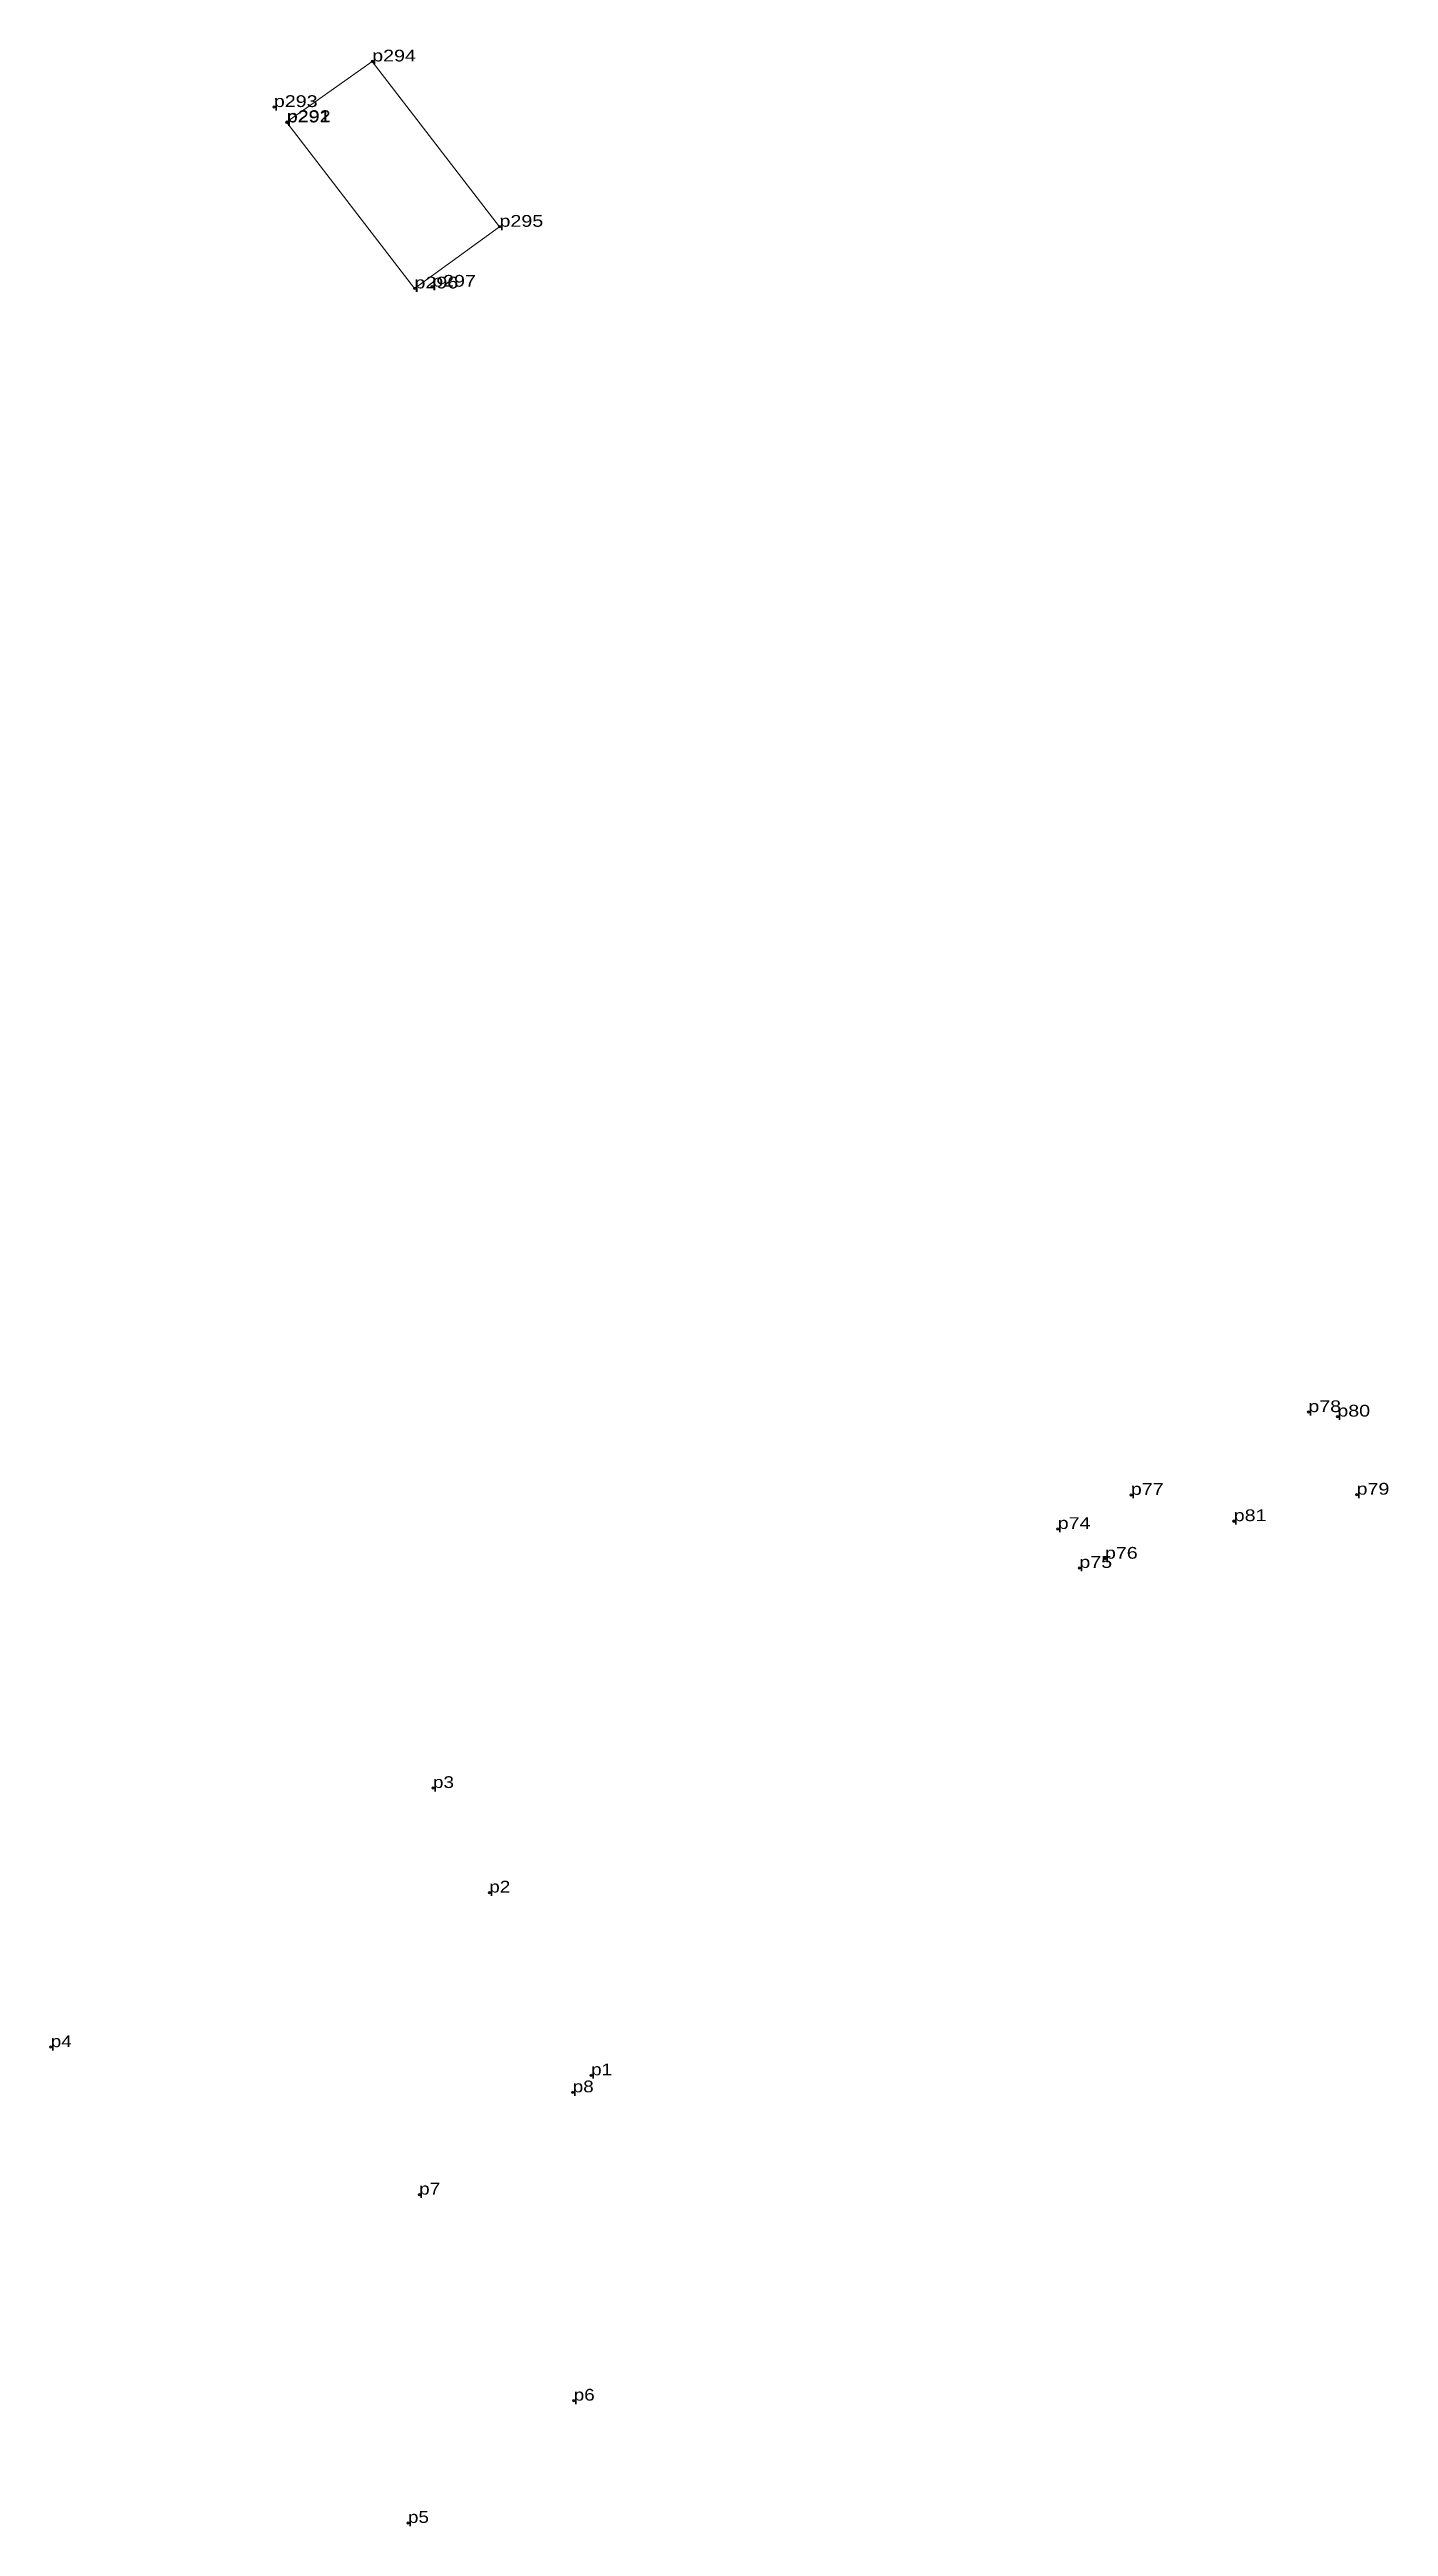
# Model space of a CAD drawing. Header units: metres. Extents: x 536275 to 560205, y 1827744 to 1849981.
# Drawn here: x 543282 to 543487, y 1834994.9 to 1835374.2 of the extents above; entities that cross this region are included whole.
import ezdxf

# ---------------------------------------------------------------- set-up
doc = ezdxf.new("R2010")
doc.units = ezdxf.units.M
doc.header["$LTSCALE"] = 0.72
doc.header["$PDMODE"] = 32
doc.header["$PDSIZE"] = 0.36
doc.layers.add('12', color=7, linetype='Continuous')
doc.layers.add('15', color=7, linetype='Continuous', lineweight=13)
doc.layers.add('7', color=7, linetype='Continuous', lineweight=13)

msp = doc.modelspace()

# ---------------------------------------------------------------- texts
at = {"layer": '12'}
for s, width, p in [('p294', 1.25, (543331.37, 1835372.4)), ('p293', 1.25, (543316.31, 1835365.42)), ('p291', 1.25, (543318.28, 1835363.06)), ('p292', 1.25, (543318.3, 1835363.13)), ('p295', 1.25, (543350.86, 1835347.08)), ('p296', 1.25, (543337.84, 1835337.64)), ('p297', 1.25, (543340.55, 1835337.9)), ('p78', 1.25, (543474.69, 1835165.53)), ('p80', 1.25, (543479.13, 1835164.85)), ('p77', 1.25, (543447.52, 1835152.86)), ('p79', 1.25, (543482.08, 1835152.89)), ('p74', 1.25, (543436.32, 1835147.64)), ('p81', 1.25, (543463.27, 1835148.83)), ('p76', 1.25, (543443.55, 1835143.08)), ('p75', 1.25, (543439.63, 1835141.67)), ('p3', 1.2, (543340.67, 1835107.96)), ('p2', 1.2, (543349.29, 1835091.95)), ('p4', 1.2, (543282.15, 1835068.27)), ('p1', 1.2, (543364.89, 1835063.96)), ('p8', 1.2, (543362.07, 1835061.35)), ('p7', 1.2, (543338.56, 1835045.69)), ('p6', 1.2, (543362.22, 1835014.13)), ('p5', 1.2, (543336.84, 1834995.4))]:
    msp.add_text(s, height=1.8, dxfattribs=dict(at, width=width)).set_placement(p)

# ---------------------------------------------------------------- linework, layer by layer
at = {"layer": '15'}
msp.add_line((543331.37, 1835372.4), (543318.3, 1835363.13), dxfattribs=at)
msp.add_lwpolyline([(543331.37, 1835372.4), (543350.86, 1835347.08), (543337.84, 1835337.64), (543318.28, 1835363.06)], dxfattribs=at)
at = {"layer": '7'}
for p in [(543331.37, 1835372.4), (543316.31, 1835365.43), (543318.28, 1835363.06), (543318.3, 1835363.13), (543350.87, 1835347.08), (543337.85, 1835337.64), (543340.55, 1835337.91), (543474.69, 1835165.53), (543479.13, 1835164.85), (543447.52, 1835152.86), (543482.08, 1835152.89), (543463.27, 1835148.83), (543436.32, 1835147.64), (543439.63, 1835141.67), (543443.55, 1835143.07), (543340.67, 1835107.95), (543349.29, 1835091.95), (543282.15, 1835068.27), (543362.07, 1835061.35), (543364.89, 1835063.96), (543338.56, 1835045.69), (543362.22, 1835014.13), (543336.84, 1834995.4)]:
    msp.add_point(p, dxfattribs=at)

msp.set_redraw_order([(e.dxf.handle, doc.entitydb.next_handle()) for e in msp.query("TEXT MTEXT ATTDEF DIMENSION ARC_DIMENSION")])  # texts and dimensions are drawn at this point

doc.saveas('drawing.dxf')
